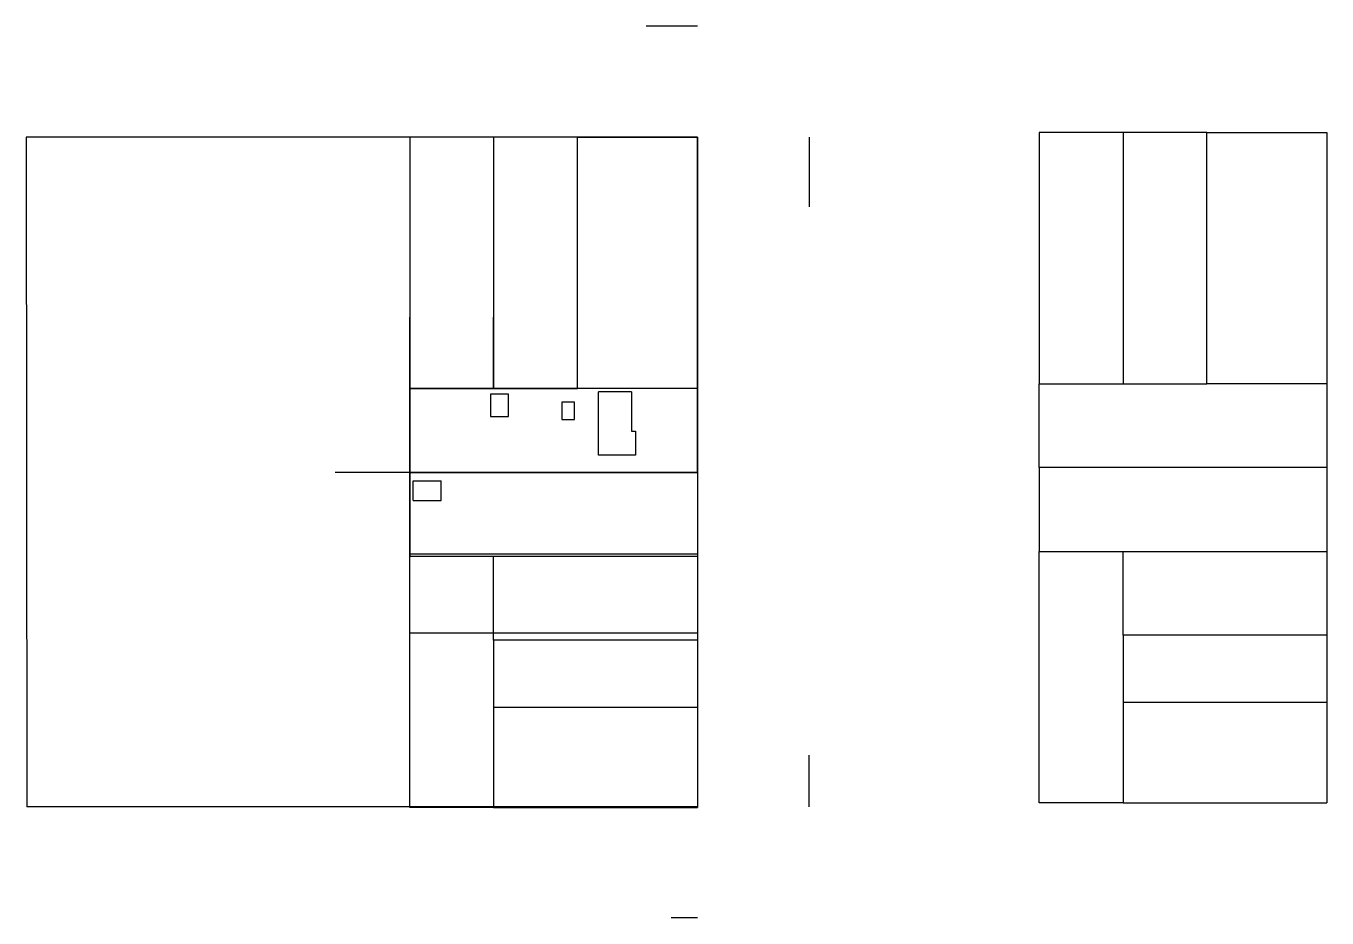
# Model space of a CAD drawing. Header units: metres. Extents: x 3470 to 3703, y 3476 to 4021.
# Drawn here: x 3470 to 3702.9, y 3476.1 to 3635.7 of the extents above; entities that cross this region are included whole.
import ezdxf

# ---------------------------------------------------------------- set-up
doc = ezdxf.new("R2010")
doc.units = ezdxf.units.M
doc.layers.add('Mensura', color=7, linetype='Continuous')

# ---------------------------------------------------------------- blocks, each defined once
blk = doc.blocks.new('A$C1b5b1495')
at = {"color": 3}
for p, q in [((-36.5, 60), (-51.5, 60)), ((-51.5, 60), (-51.5, 15)), ((-21.5, 60), (-36.5, 60)), ((-36.5, 60), (-36.5, 15)), ((-21.5, 60), (0, 60)), ((-21.5, 15), (-21.5, 60)), ((0, 60), (0, 15)), ((-51.5, 0), (-51.5, 15)), ((-51.5, 15), (-21.5, 15)), ((0, 15), (-21.5, 15)), ((0, 15), (0, 0)), ((0, 0), (-51.5, 0)), ((-51.5, 0), (-51.5, -15)), ((0, 0), (0, -15)), ((-51.5, -15), (0, -15)), ((-51.5, -60), (-51.5, -15)), ((-36.5, -30), (-36.5, -15)), ((0, -15), (0, -30)), ((0, -30), (-36.5, -30)), ((-36.5, -30), (-36.5, -42)), ((0, -30), (0, -42)), ((-36.5, -42), (0, -42)), ((-36.5, -42), (-36.5, -60)), ((0, -42), (0, -60)), ((-36.5, -60), (-51.5, -60)), ((-36.5, -60), (0, -60))]:
    blk.add_line(p, q, dxfattribs=at)

msp = doc.modelspace()

# ---------------------------------------------------------------- linework, layer by layer
for p, q in [((3590.203, 3635.746), (3581.015, 3635.746)), ((3590.203, 3615.846), (3470.033, 3615.846)), ((3470.033, 3615.846), (3470.203, 3495.996)), ((3590.203, 3570.846), (3590.203, 3615.846)), ((3610.203, 3615.846), (3610.203, 3603.364)), ((3538.703, 3570.846), (3538.703, 3583.619)), ((3553.703, 3570.846), (3553.703, 3583.619)), ((3568.703, 3570.846), (3568.703, 3583.619)), ((3590.203, 3570.846), (3538.703, 3570.846)), ((3538.703, 3570.846), (3538.703, 3555.846)), ((3556.403, 3569.846), (3553.153, 3569.846)), ((3553.153, 3569.846), (3553.153, 3565.846)), ((3556.403, 3565.846), (3556.403, 3569.846)), ((3578.403, 3570.246), (3572.503, 3570.246)), ((3572.503, 3558.946), (3572.503, 3570.246)), ((3578.403, 3570.246), (3578.403, 3563.246)), ((3590.203, 3555.846), (3590.203, 3570.846)), ((3568.203, 3568.446), (3565.903, 3568.446)), ((3565.903, 3568.446), (3565.903, 3565.296)), ((3568.203, 3565.296), (3568.203, 3568.446)), ((3553.153, 3565.846), (3556.403, 3565.846)), ((3565.903, 3565.296), (3568.203, 3565.296)), ((3578.403, 3563.246), (3579.103, 3563.246)), ((3579.103, 3563.246), (3579.103, 3558.946)), ((3579.103, 3558.946), (3572.503, 3558.946)), ((3538.703, 3555.846), (3525.35, 3555.846)), ((3538.703, 3555.846), (3590.203, 3555.846)), ((3538.703, 3541.196), (3538.703, 3555.846)), ((3590.203, 3555.846), (3590.203, 3541.196)), ((3539.303, 3550.846), (3539.303, 3554.346)), ((3539.303, 3554.346), (3544.303, 3554.346)), ((3544.303, 3550.846), (3544.303, 3554.346)), ((3539.303, 3550.846), (3544.303, 3550.846)), ((3590.203, 3541.196), (3538.703, 3541.196)), ((3538.703, 3528.424), (3538.703, 3541.196)), ((3590.203, 3541.196), (3590.203, 3495.996)), ((3590.203, 3527.096), (3538.703, 3527.096)), ((3610.203, 3495.996), (3610.203, 3505.243)), ((3590.203, 3495.996), (3470.203, 3495.996)), ((3590.203, 3476.096), (3585.47, 3476.096))]:
    msp.add_line(p, q)
at = {"color": 3}
for p, q in [((3666.353, 3616.706), (3651.353, 3616.706)), ((3651.353, 3616.706), (3651.353, 3571.706)), ((3681.353, 3616.706), (3666.353, 3616.706)), ((3666.353, 3616.706), (3666.353, 3571.706)), ((3681.353, 3616.706), (3702.853, 3616.706)), ((3681.353, 3571.706), (3681.353, 3616.706)), ((3702.853, 3616.706), (3702.853, 3571.706)), ((3651.353, 3556.706), (3651.353, 3571.706)), ((3651.353, 3571.706), (3681.353, 3571.706)), ((3702.853, 3571.706), (3681.353, 3571.706)), ((3702.853, 3571.706), (3702.853, 3556.706)), ((3702.853, 3556.706), (3651.353, 3556.706)), ((3651.353, 3556.706), (3651.353, 3541.706)), ((3702.853, 3556.706), (3702.853, 3541.706)), ((3651.353, 3541.706), (3702.853, 3541.706)), ((3651.353, 3496.706), (3651.353, 3541.706)), ((3666.353, 3526.706), (3666.353, 3541.706)), ((3702.853, 3541.706), (3702.853, 3526.706)), ((3702.853, 3526.706), (3666.353, 3526.706)), ((3666.353, 3526.706), (3666.353, 3514.706)), ((3702.853, 3526.706), (3702.853, 3514.706)), ((3666.353, 3514.706), (3702.853, 3514.706)), ((3666.353, 3514.706), (3666.353, 3496.706)), ((3702.853, 3514.706), (3702.853, 3496.706)), ((3666.353, 3496.706), (3651.353, 3496.706)), ((3666.353, 3496.706), (3702.853, 3496.706))]:
    msp.add_line(p, q, dxfattribs=at)

# ---------------------------------------------------------------- block references
at = {"layer": 'Mensura'}
msp.add_blockref('A$C1b5b1495', (3590.203, 3555.846), dxfattribs=at)

doc.saveas('drawing.dxf')
